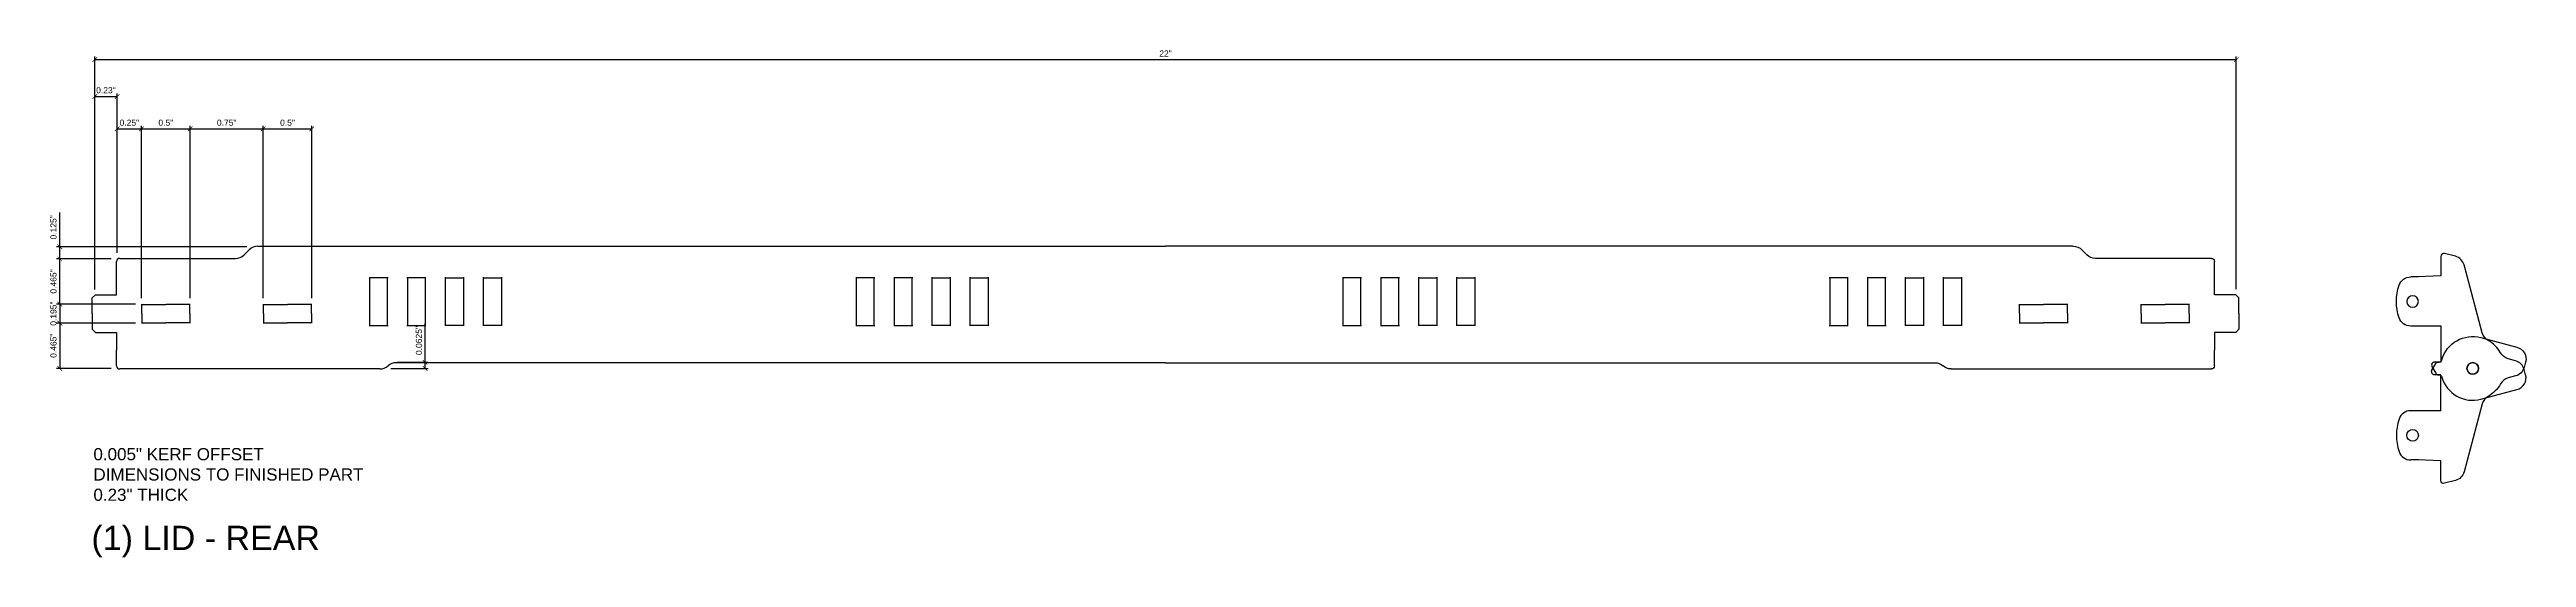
# Model space of a CAD drawing. Header units: inches. Extents: x -309 to 118, y -31 to 166.
# Drawn here: x 0.54 to 25.98, y 27.19 to 32.41 of the extents above; entities that cross this region are included whole.
import ezdxf

# ---------------------------------------------------------------- set-up
doc = ezdxf.new("R2010")
doc.units = ezdxf.units.IN
doc.header["$MEASUREMENT"] = 0
doc.layers.add('ANNO', color=6, linetype='Continuous', lineweight=0)
doc.layers.add('CUT', color=1, linetype='Continuous')
doc.styles.get("Standard").update_dxf_attribs({"font": 'arial.ttf'})
doc.dimstyles.get("Standard").update_dxf_attribs({"dimtxt": 0.0625, "dimasz": 0.046875, "dimexe": 0.03125, "dimexo": 0.0625, "dimgap": 0.03125, "dimtad": 1, "dimdec": 4, "dimdsep": 46, "dimtxsty": 'Standard', "dimblk": 'ARCHTICK', "dimcen": 0.09, "dimadec": 0, "dimazin": 0, "dimtfac": 1, "dimtdec": 4, "dimtofl": 0, "dimtmove": 0, "dimatfit": 3, "dimldrblk": 'DOT', "dimfxl": 1, "dimtolj": 1, "dimtzin": 0, "dimarcsym": 0})

msp = doc.modelspace()

# ---------------------------------------------------------------- texts
at = {"layer": 'ANNO', "attachment_point": 1}
for s, insert, char_height in [('0.005" KERF OFFSET^JDIMENSIONS TO FINISHED PART\\P0.23" THICK', (0.98614, 28.31145), 0.125), ('(1) LID - REAR', (0.96567, 27.51319), 0.25)]:
    msp.add_mtext_dynamic_manual_height_columns(s, width=6.5687803, gutter_width=1, heights=[0], dxfattribs=dict(at, insert=insert, char_height=char_height))

# ---------------------------------------------------------------- blocks, each defined once
blk = doc.blocks.new('_ArchTick')
at = {"color": 0, "linetype": 'ByBlock', "const_width": 0.15}
blk.add_lwpolyline([(-0.5, -0.5), (0.5, 0.5)], dxfattribs=at)
blk = doc.blocks.new('*D328')
at = {"layer": 'ANNO', "color": 0, "lineweight": -2, "transparency": 16777216}
for p, q in [((1, 29.943), (1, 32.333)), ((23, 29.943), (23, 32.333)), ((1, 32.302), (23, 32.302))]:
    blk.add_line(p, q, dxfattribs=at)
at = {"layer": 'ANNO', "color": 0, "lineweight": -2, "transparency": 16777216, "xscale": 0.046875, "yscale": 0.046875, "zscale": 0.046875, "rotation": 180}
blk.add_blockref('_ArchTick', (1, 32.302), dxfattribs=at)
at = {"layer": 'ANNO', "color": 0, "lineweight": -2, "transparency": 16777216, "xscale": 0.046875, "yscale": 0.046875, "zscale": 0.046875}
blk.add_blockref('_ArchTick', (23, 32.302), dxfattribs=at)
at = {"layer": 'ANNO', "color": 0, "transparency": 16777216, "insert": (12, 32.365), "char_height": 0.0625, "attachment_point": 5}
blk.add_mtext('\\A1;22"', dxfattribs=at)
blk = doc.blocks.new('_Dot')
at = {"color": 0, "linetype": 'ByBlock', "lineweight": -2}
blk.add_line((-0.5, 0), (-1, 0), dxfattribs=at)
at = {"color": 0, "linetype": 'ByBlock', "const_width": 0.5}
blk.add_lwpolyline([(-0.25, 0, 1), (0.25, 0, 1)], format="xyb", close=True, dxfattribs=at)
blk = doc.blocks.new('*D329')
at = {"layer": 'ANNO', "color": 0, "lineweight": -2, "transparency": 16777216}
for p, q in [((1, 29.941), (1, 31.955)), ((1, 31.924), (1.23, 31.924)), ((1.23, 30.318), (1.23, 31.955))]:
    blk.add_line(p, q, dxfattribs=at)
at = {"layer": 'ANNO', "color": 0, "lineweight": -2, "transparency": 16777216, "xscale": 0.046875, "yscale": 0.046875, "zscale": 0.046875, "rotation": 180}
blk.add_blockref('_ArchTick', (1, 31.924), dxfattribs=at)
at = {"layer": 'ANNO', "color": 0, "lineweight": -2, "transparency": 16777216, "xscale": 0.046875, "yscale": 0.046875, "zscale": 0.046875}
blk.add_blockref('_ArchTick', (1.23, 31.924), dxfattribs=at)
at = {"layer": 'ANNO', "color": 0, "transparency": 16777216, "insert": (1.115, 31.987), "char_height": 0.0625, "attachment_point": 5}
blk.add_mtext('\\A1;0.23"', dxfattribs=at)
blk = doc.blocks.new('*D330')
at = {"layer": 'ANNO', "color": 0, "lineweight": -2, "transparency": 16777216}
for p, q in [((1.23, 30.318), (1.23, 31.622)), ((1.23, 31.591), (1.48, 31.591)), ((1.48, 29.853), (1.48, 31.622))]:
    blk.add_line(p, q, dxfattribs=at)
at = {"layer": 'ANNO', "color": 0, "lineweight": -2, "transparency": 16777216, "xscale": 0.046875, "yscale": 0.046875, "zscale": 0.046875, "rotation": 180}
blk.add_blockref('_ArchTick', (1.23, 31.591), dxfattribs=at)
at = {"layer": 'ANNO', "color": 0, "lineweight": -2, "transparency": 16777216, "xscale": 0.046875, "yscale": 0.046875, "zscale": 0.046875}
blk.add_blockref('_ArchTick', (1.48, 31.591), dxfattribs=at)
at = {"layer": 'ANNO', "color": 0, "transparency": 16777216, "insert": (1.355, 31.654), "char_height": 0.0625, "attachment_point": 5}
blk.add_mtext('\\A1;0.25"', dxfattribs=at)
blk = doc.blocks.new('*D331')
at = {"layer": 'ANNO', "color": 0, "lineweight": -2, "transparency": 16777216}
for p, q in [((1.48, 29.853), (1.48, 31.622)), ((1.48, 31.591), (1.98, 31.591)), ((1.98, 29.853), (1.98, 31.622))]:
    blk.add_line(p, q, dxfattribs=at)
at = {"layer": 'ANNO', "color": 0, "lineweight": -2, "transparency": 16777216, "xscale": 0.046875, "yscale": 0.046875, "zscale": 0.046875, "rotation": 180}
blk.add_blockref('_ArchTick', (1.48, 31.591), dxfattribs=at)
at = {"layer": 'ANNO', "color": 0, "lineweight": -2, "transparency": 16777216, "xscale": 0.046875, "yscale": 0.046875, "zscale": 0.046875}
blk.add_blockref('_ArchTick', (1.98, 31.591), dxfattribs=at)
at = {"layer": 'ANNO', "color": 0, "transparency": 16777216, "insert": (1.73, 31.654), "char_height": 0.0625, "attachment_point": 5}
blk.add_mtext('\\A1;0.5"', dxfattribs=at)
blk = doc.blocks.new('*D332')
at = {"layer": 'ANNO', "color": 0, "lineweight": -2, "transparency": 16777216}
for p, q in [((1.98, 29.853), (1.98, 31.622)), ((1.98, 31.591), (2.73, 31.591)), ((2.73, 29.853), (2.73, 31.622))]:
    blk.add_line(p, q, dxfattribs=at)
at = {"layer": 'ANNO', "color": 0, "lineweight": -2, "transparency": 16777216, "xscale": 0.046875, "yscale": 0.046875, "zscale": 0.046875, "rotation": 180}
blk.add_blockref('_ArchTick', (1.98, 31.591), dxfattribs=at)
at = {"layer": 'ANNO', "color": 0, "lineweight": -2, "transparency": 16777216, "xscale": 0.046875, "yscale": 0.046875, "zscale": 0.046875}
blk.add_blockref('_ArchTick', (2.73, 31.591), dxfattribs=at)
at = {"layer": 'ANNO', "color": 0, "transparency": 16777216, "insert": (2.355, 31.654), "char_height": 0.0625, "attachment_point": 5}
blk.add_mtext('\\A1;0.75"', dxfattribs=at)
blk = doc.blocks.new('*D333')
at = {"layer": 'ANNO', "color": 0, "lineweight": -2, "transparency": 16777216}
for p, q in [((2.73, 29.853), (2.73, 31.622)), ((2.73, 31.591), (3.23, 31.591)), ((3.23, 29.853), (3.23, 31.622))]:
    blk.add_line(p, q, dxfattribs=at)
at = {"layer": 'ANNO', "color": 0, "lineweight": -2, "transparency": 16777216, "xscale": 0.046875, "yscale": 0.046875, "zscale": 0.046875, "rotation": 180}
blk.add_blockref('_ArchTick', (2.73, 31.591), dxfattribs=at)
at = {"layer": 'ANNO', "color": 0, "lineweight": -2, "transparency": 16777216, "xscale": 0.046875, "yscale": 0.046875, "zscale": 0.046875}
blk.add_blockref('_ArchTick', (3.23, 31.591), dxfattribs=at)
at = {"layer": 'ANNO', "color": 0, "transparency": 16777216, "insert": (2.98, 31.654), "char_height": 0.0625, "attachment_point": 5}
blk.add_mtext('\\A1;0.5"', dxfattribs=at)
blk = doc.blocks.new('*D334')
at = {"layer": 'ANNO', "color": 0, "lineweight": -2, "transparency": 16777216}
for p, q in [((1.417, 29.79), (0.608, 29.79)), ((0.64, 29.79), (0.64, 29.595)), ((1.417, 29.595), (0.608, 29.595))]:
    blk.add_line(p, q, dxfattribs=at)
at = {"layer": 'ANNO', "color": 0, "lineweight": -2, "transparency": 16777216, "xscale": 0.046875, "yscale": 0.046875, "zscale": 0.046875}
for p, rotation in [((0.64, 29.79), 90), ((0.64, 29.595), 270)]:
    blk.add_blockref('_ArchTick', p, dxfattribs=dict(at, rotation=rotation))
at = {"layer": 'ANNO', "color": 0, "transparency": 16777216, "insert": (0.576, 29.693), "char_height": 0.0625, "attachment_point": 5, "rotation": 90}
blk.add_mtext('\\A1;0.195"', dxfattribs=at)
blk = doc.blocks.new('*D335')
at = {"layer": 'ANNO', "color": 0, "lineweight": -2, "transparency": 16777216}
for p, q in [((1.417, 29.595), (0.608, 29.595)), ((0.64, 29.595), (0.64, 29.13)), ((1.167, 29.13), (0.608, 29.13))]:
    blk.add_line(p, q, dxfattribs=at)
at = {"layer": 'ANNO', "color": 0, "lineweight": -2, "transparency": 16777216, "xscale": 0.046875, "yscale": 0.046875, "zscale": 0.046875}
for p, rotation in [((0.64, 29.595), 90), ((0.64, 29.13), 270)]:
    blk.add_blockref('_ArchTick', p, dxfattribs=dict(at, rotation=rotation))
at = {"layer": 'ANNO', "color": 0, "transparency": 16777216, "insert": (0.576, 29.363), "char_height": 0.0625, "attachment_point": 5, "rotation": 90}
blk.add_mtext('\\A1;0.465"', dxfattribs=at)
blk = doc.blocks.new('*D320')
at = {"layer": 'ANNO', "color": 0, "lineweight": -2, "transparency": 16777216}
for p, q in [((1.167, 30.255), (0.608, 30.255)), ((0.64, 29.79), (0.64, 30.255)), ((1.417, 29.79), (0.608, 29.79))]:
    blk.add_line(p, q, dxfattribs=at)
at = {"layer": 'ANNO', "color": 0, "lineweight": -2, "transparency": 16777216, "xscale": 0.046875, "yscale": 0.046875, "zscale": 0.046875}
for p, rotation in [((0.64, 30.255), 90), ((0.64, 29.79), 270)]:
    blk.add_blockref('_ArchTick', p, dxfattribs=dict(at, rotation=rotation))
at = {"layer": 'ANNO', "color": 0, "transparency": 16777216, "insert": (0.576, 30.023), "char_height": 0.0625, "attachment_point": 5, "rotation": 90}
blk.add_mtext('\\A1;0.465"', dxfattribs=at)
blk = doc.blocks.new('*D336')
at = {"layer": 'ANNO', "color": 0, "lineweight": -2, "transparency": 16777216}
for p, q in [((0.64, 30.38), (0.64, 30.731)), ((2.563, 30.38), (0.608, 30.38)), ((0.64, 30.255), (0.64, 30.38)), ((1.167, 30.255), (0.608, 30.255))]:
    blk.add_line(p, q, dxfattribs=at)
at = {"layer": 'ANNO', "color": 0, "lineweight": -2, "transparency": 16777216, "xscale": 0.046875, "yscale": 0.046875, "zscale": 0.046875}
for p, rotation in [((0.64, 30.38), 90), ((0.64, 30.255), 270)]:
    blk.add_blockref('_ArchTick', p, dxfattribs=dict(at, rotation=rotation))
at = {"layer": 'ANNO', "color": 0, "transparency": 16777216, "insert": (0.576, 30.579), "char_height": 0.0625, "attachment_point": 5, "rotation": 90}
blk.add_mtext('\\A1;0.125"', dxfattribs=at)
blk = doc.blocks.new('*D337')
at = {"layer": 'ANNO', "color": 0, "lineweight": -2, "transparency": 16777216}
for p, q in [((4.393, 29.193), (4.393, 29.592)), ((4.043, 29.13), (4.424, 29.13)), ((4.105, 29.193), (4.424, 29.193)), ((4.393, 29.13), (4.393, 29.193))]:
    blk.add_line(p, q, dxfattribs=at)
at = {"layer": 'ANNO', "color": 0, "lineweight": -2, "transparency": 16777216, "xscale": 0.046875, "yscale": 0.046875, "zscale": 0.046875}
for p, rotation in [((4.393, 29.193), 90), ((4.393, 29.13), 270)]:
    blk.add_blockref('_ArchTick', p, dxfattribs=dict(at, rotation=rotation))
at = {"layer": 'ANNO', "color": 0, "transparency": 16777216, "insert": (4.33, 29.416), "char_height": 0.0625, "attachment_point": 5, "rotation": 90}
blk.add_mtext('\\A1;0.0625"', dxfattribs=at)
blk = doc.blocks.new('HingeHole')
at = {"layer": 'CUT', "ltscale": 0.003906}
for p, q in [((-0.0975, 0.495), (0.0975, 0.495)), ((-0.0925, 0), (-0.0925, 0.5)), ((0.0925, 0.5), (0.0925, 0)), ((0.0975, 0.005), (-0.0975, 0.005))]:
    blk.add_line(p, q, dxfattribs=at)
blk = doc.blocks.new('BraceHole_Quarter')
at = {"layer": 'CUT', "ltscale": 0.003906}
for p, q in [((-0.25, 0.0935), (0, 0.0935)), ((-0.246, 0), (-0.246, 0.0975))]:
    blk.add_line(p, q, dxfattribs=at)
blk = doc.blocks.new('BraceHole')
at = {"color": 0}
blk.add_blockref('BraceHole_Quarter', (0, 0), dxfattribs=at)
at = {"color": 0, "xscale": -1, "rotation": 180}
blk.add_blockref('BraceHole_Quarter', (0, 0), dxfattribs=at)
at = {"color": 0, "xscale": -1}
blk.add_blockref('BraceHole_Quarter', (0, 0), dxfattribs=at)
at = {"color": 0, "rotation": 180}
blk.add_blockref('BraceHole_Quarter', (0, 0), dxfattribs=at)
blk = doc.blocks.new('BraceHoles')
at = {"color": 0}
for p in [(0.5, 0), (1.75, 0)]:
    blk.add_blockref('BraceHole', p, dxfattribs=at)
blk = doc.blocks.new('Dovetail_Out_Half')
for p, q in [((0.24, 0.1925), (0.24, 0.375)), ((-0.01, 0.16125), (0.02125, 0.1925)), ((-0.01, 0), (-0.01, 0.16125)), ((0.02125, 0.1925), (0.24, 0.1925))]:
    blk.add_line(p, q)
blk = doc.blocks.new('Lid_Top_Back_Half')
at = {"layer": 'CUT'}
for p, q in [((8.07, 0.005), (10.744, 0.005)), ((0, -0.058), (7.904, -0.058)), ((10.775, -0.026), (10.775, -0.188)), ((10.775, -0.938), (10.775, -1.099)), ((9.325, -1.255), (0, -1.255)), ((9.465, -1.167), (9.414, -1.218)), ((10.744, -1.13), (9.554, -1.13))]:
    blk.add_line(p, q, dxfattribs=at)
for centre, radius, start, end in [((8.07, -0.12), 0.125, 90, 131.4096), ((10.744, -0.026), 0.0312, 0, 90), ((7.904, 0.067), 0.125, 270, 311.4096), ((9.325, -1.13), 0.125, 270, 315), ((9.554, -1.255), 0.125, 90, 135), ((10.744, -1.099), 0.0312, 270, 0)]:
    blk.add_arc(centre, radius, start, end, dxfattribs=at)
at = {"rotation": 180}
for p in [(1.915, -0.437), (2.305, -0.437), (6.915, -0.437), (7.305, -0.437)]:
    blk.add_blockref('HingeHole', p, dxfattribs=at)
at = {"xscale": -1, "rotation": 180}
for p in [(2.695, -0.437), (3.085, -0.437), (7.695, -0.437), (8.085, -0.437)]:
    blk.add_blockref('HingeHole', p, dxfattribs=at)
at = {"xscale": -1}
blk.add_blockref('BraceHoles', (10.77, -0.563), dxfattribs=at)
at = {"layer": 'CUT', "xscale": -1}
blk.add_blockref('Dovetail_Out_Half', (11.015, -0.563), dxfattribs=at)
at = {"layer": 'CUT', "rotation": 180}
blk.add_blockref('Dovetail_Out_Half', (11.015, -0.563), dxfattribs=at)
blk = doc.blocks.new('Lid_Top_Back')
at = {"xscale": -1}
blk.add_blockref('Lid_Top_Back_Half', (0, 0), dxfattribs=at)
blk.add_blockref('Lid_Top_Back_Half', (0, 0))
blk = doc.blocks.new('HingeTop')
at = {"layer": 'CUT', "ltscale": 0.007812}
for p, q in [((-0.242, 0.263), (-0.005, 0.253)), ((-0.015, 0.253), (0.067, 0.253)), ((-0.242, -0.253), (-0.005, -0.253)), ((-0.015, -0.253), (0.067, -0.253))]:
    blk.add_line(p, q, dxfattribs=at)
at = {"layer": 'CUT'}
blk.add_lwpolyline([(-0.242, -0.25), (-0.242, -0.622), (-0.179, -0.622, -0.57735), (-0.152, -0.669), (-0.191, -0.737, -0.267949), (-0.218, -0.753), (-0.224, -0.753, 0.336424), (-0.254, -0.776, -0.411031), (-0.655, -1.004), (-1.025, -0.905, -0.414214), (-1.114, -0.752), (-1.099, -0.698, -0.267949), (-1.011, -0.61), (-0.934, -0.589, 0.203798), (-0.857, -0.529, -0.141217), (-0.729, -0.4, 0.203798), (-0.668, -0.323), (-0.481, 0.375, -0.267949), (-0.393, 0.464), (-0.281, 0.493, -0.493145), (-0.242, 0.463), (-0.242, 0.263)], format="xyb", dxfattribs=at)
at = {"layer": 'CUT', "ltscale": 0.003906}
for centre in [(0.047, 0), (-0.57, -0.688)]:
    blk.add_circle(centre, 0.0595, dxfattribs=at)
at = {"layer": 'CUT', "ltscale": 0.007812}
for centre, radius, start, end in [((0.067, 0.128), 0.125, 18.3655, 90), ((-0.318, 0), 0.531, 341.6345, 18.3655), ((0.067, -0.128), 0.125, 270, 341.6345)]:
    blk.add_arc(centre, radius, start, end, dxfattribs=at)

# ---------------------------------------------------------------- dimensions: what is measured, and where the dimension line sits
at = {"layer": 'ANNO'}
for base, p1, p2, picture, middle in [((23, 32.30195), (1, 29.88), (23, 29.88), '*D328', (12, 32.36458)), ((1.98, 31.59082), (1.48, 29.79), (1.98, 29.79), '*D331', (1.73, 31.65398)), ((2.73, 31.59082), (1.98, 29.79), (2.73, 29.79), '*D332', (2.355, 31.65398)), ((3.23, 31.59082), (2.73, 29.79), (3.23, 29.79), '*D333', (2.98, 31.65398))]:
    dim = msp.add_linear_dim(base=base, p1=p1, p2=p2, dimstyle='Standard', override={"dimpost": '"'}, dxfattribs=at)
    dim.commit()
    dim.dimension.update_dxf_attribs({"geometry": picture, "text_midpoint": middle})
for base, p1, p2, picture, middle in [((1.23, 31.92377), (1, 29.87875), (1.23, 30.255), '*D329', (1.115, 31.92377)), ((1.48, 31.59082), (1.23, 30.255), (1.48, 29.79), '*D330', (1.355, 31.59082))]:
    dim = msp.add_linear_dim(base=base, p1=p1, p2=p2, dimstyle='Standard', override={"dimpost": '"'}, dxfattribs=at)
    dim.commit()
    dim.dimension.update_dxf_attribs({"geometry": picture, "text_midpoint": middle, "dimtype": 160})
for base, p1, p2, picture, middle in [((0.63958, 30.38), (1.23, 30.255), (2.625, 30.38), '*D336', (0.57642, 30.57901)), ((0.63958, 30.255), (1.48, 29.79), (1.23, 30.255), '*D320', (0.57642, 30.0225)), ((0.63958, 29.13), (1.48, 29.595), (1.23, 29.13), '*D335', (0.57642, 29.3625)), ((4.39269, 29.1925), (3.98, 29.13), (4.0425, 29.1925), '*D337', (4.32952, 29.41579))]:
    dim = msp.add_linear_dim(base=base, p1=p1, p2=p2, angle=90, dimstyle='Standard', override={"dimpost": '"'}, dxfattribs=at)
    dim.commit()
    dim.dimension.update_dxf_attribs({"geometry": picture, "text_midpoint": middle})
dim = msp.add_linear_dim(base=(0.63958, 29.595), p1=(1.48, 29.79), p2=(1.48, 29.595), angle=90, dimstyle='Standard', override={"dimpost": '"'}, dxfattribs=at)
dim.commit()
dim.dimension.update_dxf_attribs({"geometry": '*D334', "text_midpoint": (0.63958, 29.6925), "dimtype": 160})

# ---------------------------------------------------------------- block references
at = {"layer": 'CUT', "rotation": 180}
for name, p in [('Lid_Top_Back', (12, 29.13)), ('HingeTop', (24.85808, 28.4425))]:
    msp.add_blockref(name, p, dxfattribs=at)
at = {"layer": 'CUT', "xscale": -1}
msp.add_blockref('HingeTop', (24.85808, 29.8175), dxfattribs=at)

msp.set_redraw_order([(e.dxf.handle, doc.entitydb.next_handle()) for e in msp.query("TEXT MTEXT ATTDEF DIMENSION ARC_DIMENSION")])  # texts and dimensions are drawn at this point

doc.saveas('drawing.dxf')
